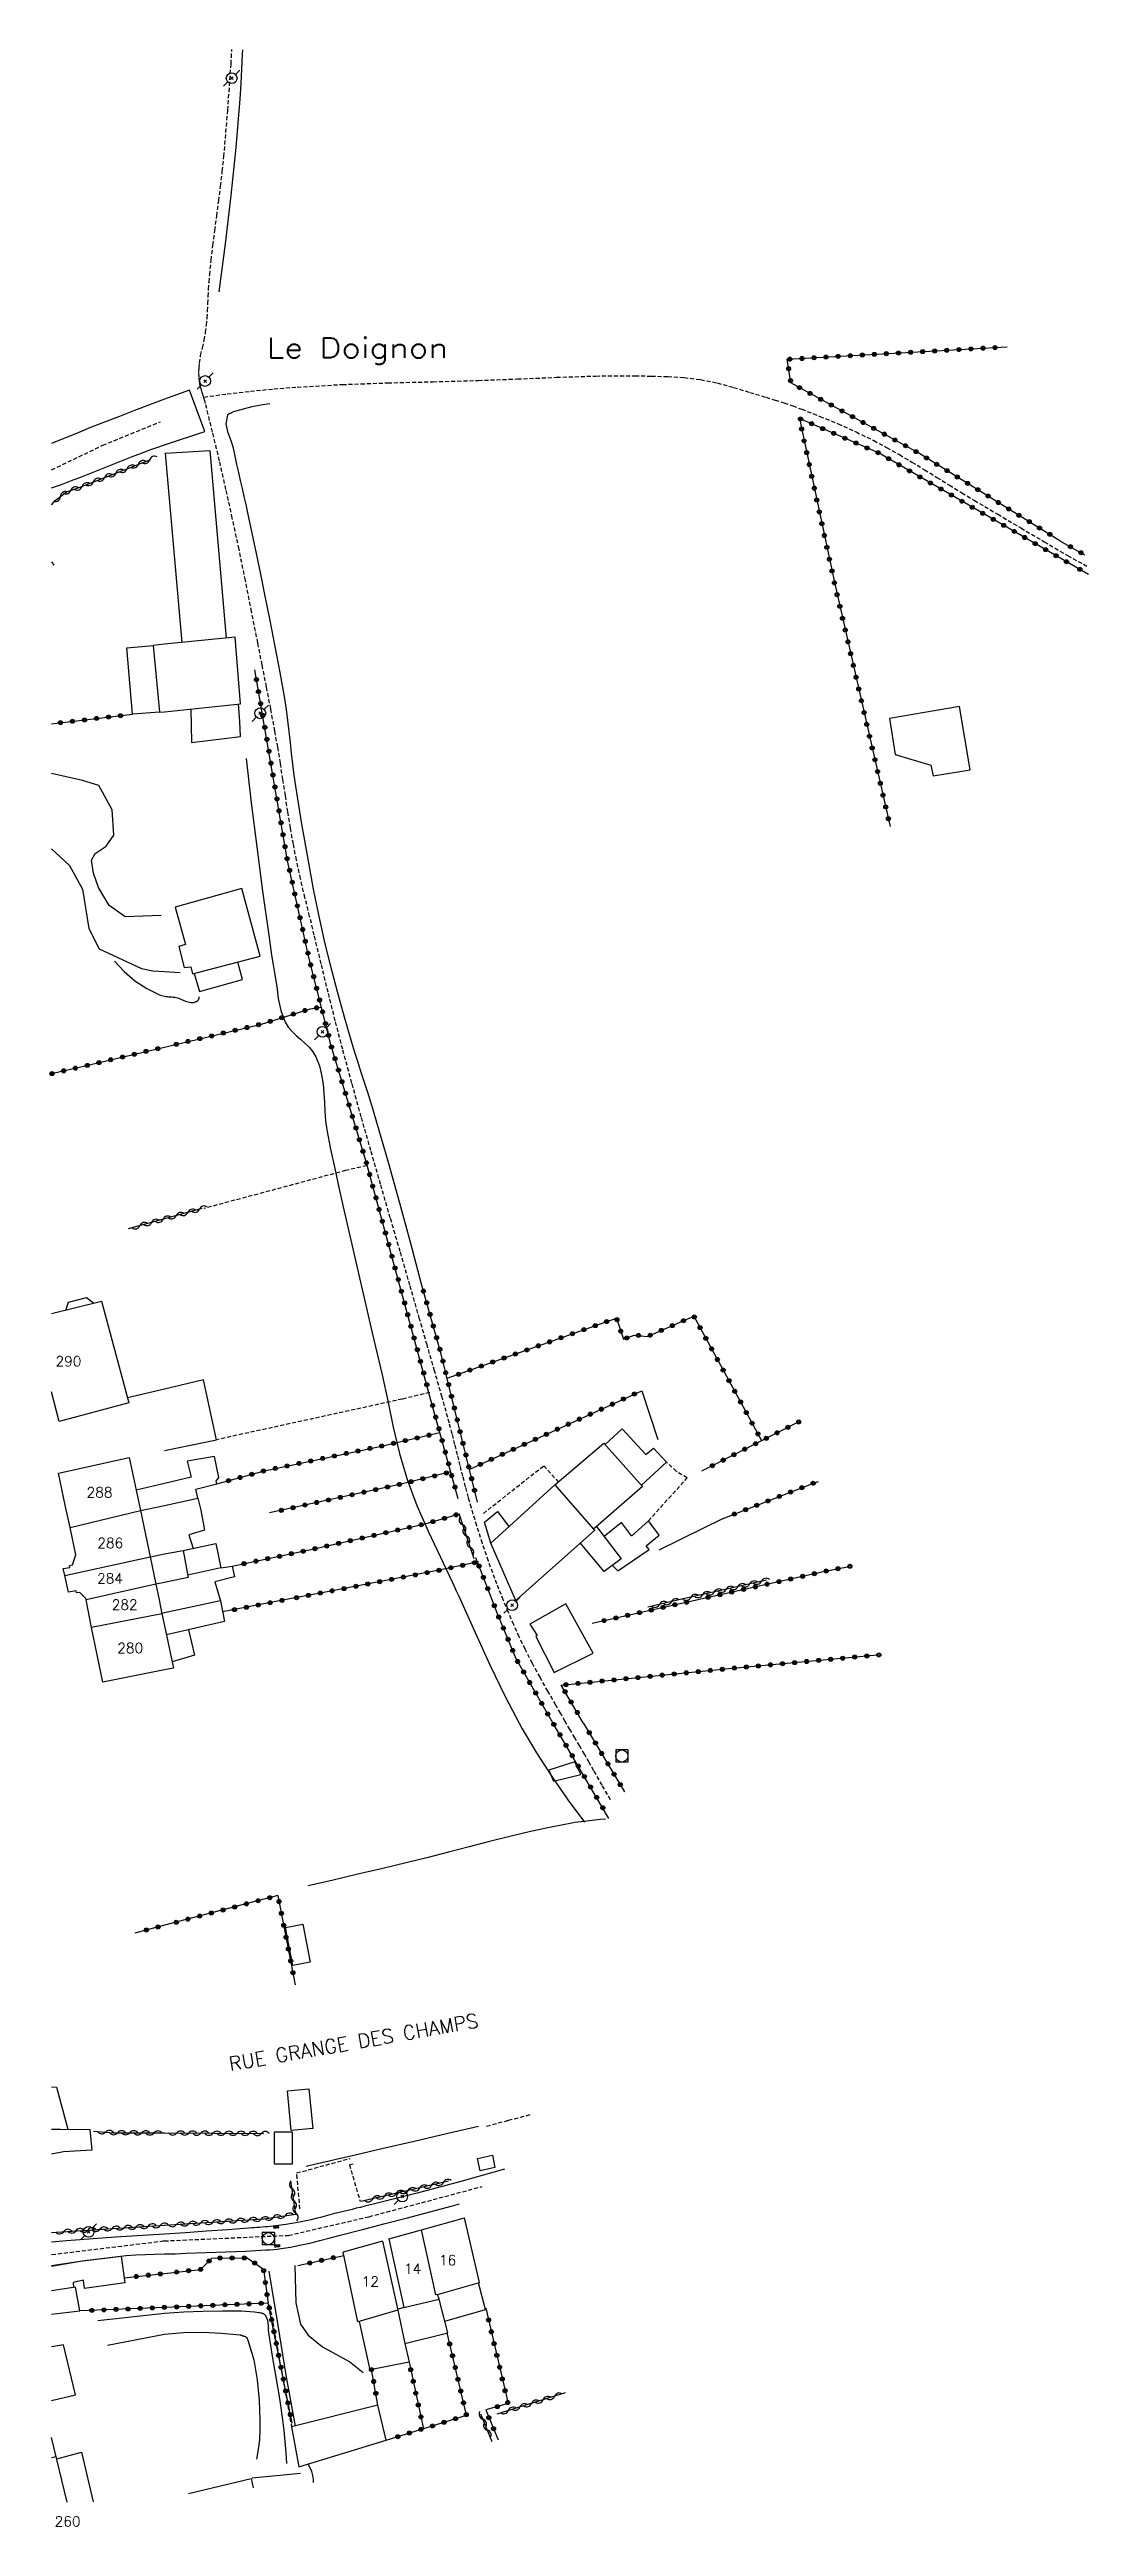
# Model space of a CAD drawing. Header units: millimetres. Extents: x 149999 to 151001, y 153000 to 154001.
# Drawn here: x 149999.7 to 150128.6, y 153556.2 to 153863.2 of the extents above; entities that cross this region are included whole.
import ezdxf
from ezdxf.enums import TextEntityAlignment as Align

# ---------------------------------------------------------------- set-up
doc = ezdxf.new("R2010")
doc.units = ezdxf.units.MM
doc.linetypes.add('DASHED', pattern=[0.75, 0.5, -0.25])
doc.layers.get('0').update_dxf_attribs({"linetype": 'CONTINUOUS'})
for name, color, linetype in [('W0001', 6, 'DASHED'), ('W0008', 7, 'CONTINUOUS'), ('W0017', 7, 'CONTINUOUS'), ('W0070', 7, 'DASHED'), ('W0101', 7, 'CONTINUOUS'), ('W0104', 1, 'CONTINUOUS'), ('W0105', 7, 'CONTINUOUS'), ('W0112', 1, 'DASHED'), ('W0211', 2, 'CONTINUOUS'), ('W0214', 2, 'CONTINUOUS'), ('W0310', 3, 'CONTINUOUS'), ('W0322', 7, 'CONTINUOUS'), ('W0323', 7, 'CONTINUOUS'), ('W0333', 7, 'CONTINUOUS'), ('W0401', 7, 'CONTINUOUS'), ('W0420', 7, 'CONTINUOUS'), ('W0473', 7, 'CONTINUOUS'), ('W0983', 7, 'CONTINUOUS'), ('W0989', 7, 'CONTINUOUS'), ('W0991', 7, 'CONTINUOUS'), ('W1102', 7, 'CONTINUOUS')]:
    doc.layers.add(name, color=color, linetype=linetype)
doc.styles.get("Standard").update_dxf_attribs({"font": 'romans.shx', "width": 0.85})

msp = doc.modelspace()

# ---------------------------------------------------------------- texts
at = {"layer": 'W0983', "width": 1.2}
msp.add_text('Le Doignon   ', height=2.5, dxfattribs=at).set_placement((150041, 153826.22), align=Align.MIDDLE_CENTER)
at = {"layer": 'W0989'}
msp.add_text('RUE GRANGE DES CHAMPS', height=1.75, rotation=9.9655, dxfattribs=at).set_placement((150037.44, 153616.18), align=Align.MIDDLE)
at = {"layer": 'W0991'}
for s, p in [('290', (150002.08, 153700.59)), ('288', (150005.94, 153684.34)), ('286', (150007.27, 153678.06)), ('284', (150007.24, 153673.67)), ('282', (150009.06, 153670.42)), ('280', (150009.74, 153665.05)), ('16', (150049.12, 153589.16)), ('12', (150039.53, 153586.51)), ('14', (150044.78, 153588.1)), ('260', (150001.98, 153556.78))]:
    msp.add_text(s, height=1.25, dxfattribs=at).set_placement(p, align=Align.MIDDLE_CENTER)

# ---------------------------------------------------------------- blocks, each defined once
blk = doc.blocks.new('T473')
for p, q in [((-0.166667, 0.166667), (0.166667, -0.166667)), ((-0.166667, -0.166667), (0.166667, 0.166667)), ((0.500001, 0.500001), (1.000002, 1.000002)), ((-1.000002, -1.000002), (-0.500001, -0.500001))]:
    blk.add_line(p, q)
blk.add_ellipse((0, 0), major_axis=(0.471405, 0.471405), ratio=1, start_param=5.4977871438, end_param=11.780972451)
blk = doc.blocks.new('T401')
for p, q in [((-0.3, 0.3), (0, 0.3)), ((-0.3, -0.25), (-0.3, 0.3)), ((-0.3, 0.15), (0, 0.15)), ((-0.3, 0), (0, 0)), ((0, 0.3), (0, -0.25)), ((-0.3, -0.15), (0, -0.15)), ((-0.3, -0.25), (-0.3, -0.3)), ((-0.3, -0.3), (0, -0.3)), ((0, -0.3), (0, -0.25))]:
    blk.add_line(p, q)
blk = doc.blocks.new('T420')
for p, q in [((0.75, 0.75), (-0.75, 0.75)), ((-0.75, 0.75), (-0.75, -0.75)), ((0.75, 0.75), (0.75, -0.75)), ((0.75, -0.75), (-0.75, -0.75))]:
    blk.add_line(p, q)
blk.add_ellipse((0, 0), major_axis=(-0.53, 0.53), ratio=1, start_param=3.926991, end_param=10.210176)
blk = doc.blocks.new('t323o')
at = {"color": 0, "linetype": 'Continuous'}
for radius in [0.25, 0.15]:
    blk.add_circle((0, 0), radius, dxfattribs=at)
blk = doc.blocks.new('t310o')
at = {"color": 0, "linetype": 'Continuous'}
for centre, start, end in [((-0.5, 0.38), 216.8699, 323.1304), ((0.5, -0.37), 36.8699, 143.1303)]:
    blk.add_arc(centre, 0.625, start, end, dxfattribs=at)
blk = doc.blocks.new('t322o')
at = {"color": 0, "linetype": 'Continuous'}
for radius in [0.25, 0.15]:
    blk.add_circle((0, 0), radius, dxfattribs=at)

# ---------------------------------------------------------------- linework, layer by layer
at = {"layer": 'W0001'}
for points in [[(150000, 153811.09), (150006.34, 153814.14), (150013.5, 153817.05)], [(150014, 153591.55), (150029.39, 153592.24), (150039.37, 153594.55), (150053.39, 153598.29)], [(150000, 153589.86), (150013.79, 153591.54), (150014, 153591.55)]]:
    msp.add_lwpolyline(points, dxfattribs=at)
at = {"layer": 'W0008'}
for points in [[(150014, 153819.83), (150012.14, 153819.14), (150010.28, 153818.43), (150008.43, 153817.72), (150006.57, 153817.01), (150004.81, 153816.32), (150003.06, 153815.61), (150001.32, 153814.9), (150000, 153814.35)], [(150017.08, 153820.98), (150014, 153819.83)], [(150018.99, 153815.85), (150017.08, 153820.98)], [(150000, 153808.85), (150001.22, 153809.28), (150002.47, 153809.75), (150003.71, 153810.23), (150004.95, 153810.72), (150006.18, 153811.22), (150007.42, 153811.72), (150008.66, 153812.21), (150009.9, 153812.7), (150011.15, 153813.17), (150011.86, 153813.43), (150012.57, 153813.68), (150013.29, 153813.93), (150014, 153814.19)], [(150014, 153814.19), (150018.99, 153815.85)], [(150056.17, 153600.46), (150050.75, 153598.91), (150045.33, 153597.48), (150039.89, 153596.1), (150039.36, 153595.97), (150038.84, 153595.84), (150038.32, 153595.71), (150037.79, 153595.59), (150037.27, 153595.46), (150036.74, 153595.33), (150036.22, 153595.2), (150035.69, 153595.07), (150035.1, 153594.93), (150034.51, 153594.77), (150033.93, 153594.62), (150033.34, 153594.47), (150032.75, 153594.32), (150032.16, 153594.17), (150031.57, 153594.04), (150030.97, 153593.91), (150030.02, 153593.74), (150029.06, 153593.59), (150028.11, 153593.46), (150027.14, 153593.35), (150026.81, 153593.31), (150026.47, 153593.28), (150026.13, 153593.25), (150025.79, 153593.23), (150025.45, 153593.21), (150025.11, 153593.18), (150024.78, 153593.16), (150024.44, 153593.13), (150021.83, 153592.93), (150019.22, 153592.75), (150016.61, 153592.57), (150014, 153592.4)], [(150014, 153589.94), (150014.67, 153589.95), (150015.34, 153589.96), (150016.02, 153589.98), (150016.69, 153590.01), (150019.15, 153590.1), (150021.62, 153590.19), (150024.09, 153590.29), (150026.55, 153590.43), (150027.03, 153590.46), (150027.5, 153590.5), (150027.98, 153590.54), (150028.45, 153590.6), (150029.04, 153590.68), (150029.62, 153590.78), (150030.2, 153590.89), (150030.78, 153591.01), (150032.03, 153591.29), (150033.28, 153591.6), (150034.53, 153591.93), (150035.77, 153592.25), (150038.57, 153592.96), (150041.36, 153593.69), (150044.14, 153594.42), (150046.93, 153595.16), (150049.72, 153595.9), (150050.6, 153596.13)], [(150014, 153592.4), (150007.91, 153592.01), (150001.83, 153591.57), (150000, 153591.4)], [(150000, 153588.52), (150004.09, 153589.14), (150009.26, 153589.73), (150010.44, 153589.82), (150011.63, 153589.88), (150012.81, 153589.91), (150014, 153589.94)]]:
    msp.add_lwpolyline(points, dxfattribs=at)
at = {"layer": 'W0017'}
for points in [[(150013.6, 153755.83), (150009.11, 153755.7), (150007.13, 153757.09), (150005.79, 153759.32), (150005.18, 153761.09), (150004.93, 153762.71), (150005.4, 153763.55), (150006.75, 153764.46), (150007.73, 153765.82), (150007.49, 153768.94), (150005.84, 153771.94), (150003.83, 153772.57), (150000, 153773.44)], [(150000, 153764.12), (150002.2, 153762.03), (150003.83, 153759.12), (150004.6, 153754.25), (150005.88, 153751.71), (150011.15, 153749.29), (150012.54, 153749), (150014, 153748.91)], [(150014, 153748.91), (150015.95, 153748.79)], [(150030.23, 153568.6), (150029.09, 153574.91), (150028.11, 153581.07), (150026.99, 153587.81)], [(150030.15, 153588.49), (150030.3, 153583.87), (150030.86, 153581.23), (150031.8, 153579.86), (150033.6, 153578.41), (150036.99, 153576.58), (150038.63, 153575.24)]]:
    msp.add_lwpolyline(points, dxfattribs=at)
at = {"layer": 'W0070'}
for points in [[(150056.02, 153671), (150055.75, 153671.66), (150055.49, 153672.33), (150055.23, 153672.99), (150054.97, 153673.66), (150054.18, 153675.83), (150053.44, 153678.01), (150052.74, 153680.21), (150052.07, 153682.42), (150051.7, 153683.72), (150051.34, 153685.03), (150051, 153686.34), (150050.67, 153687.66), (150050.35, 153688.97), (150050.02, 153690.29), (150049.68, 153691.6), (150049.33, 153692.91), (150048.43, 153696.15), (150047.5, 153699.39), (150046.57, 153702.62), (150045.64, 153705.85), (150044.44, 153710.02), (150043.23, 153714.19), (150042.01, 153718.36), (150040.8, 153722.53), (150039.59, 153726.7), (150038.4, 153730.88), (150037.24, 153735.07), (150036.1, 153739.26), (150035.18, 153742.79), (150034.29, 153746.33), (150033.43, 153749.87), (150032.57, 153753.42), (150032, 153755.74), (150031.42, 153758.06), (150030.87, 153760.39), (150030.37, 153762.72), (150029.98, 153764.71), (150029.63, 153766.71), (150029.3, 153768.71), (150028.99, 153770.71), (150028.68, 153772.72), (150028.37, 153774.72), (150028.04, 153776.72), (150027.69, 153778.72), (150027.18, 153781.45), (150026.65, 153784.18), (150026.11, 153786.91), (150025.57, 153789.64), (150024.8, 153793.51), (150024.03, 153797.38), (150023.24, 153801.25), (150022.41, 153805.11), (150021.62, 153808.67), (150020.81, 153812.22), (150019.96, 153815.77), (150019.08, 153819.31), (150018.99, 153819.65), (150018.89, 153819.99), (150018.78, 153820.32), (150018.67, 153820.66), (150018.57, 153821), (150018.47, 153821.34), (150018.39, 153821.69), (150018.33, 153822.04), (150018.28, 153822.61), (150018.27, 153823.18), (150018.28, 153823.75), (150018.33, 153824.32), (150018.48, 153825.28), (150018.7, 153826.23), (150018.93, 153827.18), (150019.1, 153828.13), (150019.2, 153829.01), (150019.28, 153829.9), (150019.34, 153830.8), (150019.38, 153831.69), (150019.42, 153832.58), (150019.47, 153833.47), (150019.52, 153834.36), (150019.6, 153835.25), (150019.79, 153837.09), (150020, 153838.93), (150020.24, 153840.76), (150020.48, 153842.59), (150020.72, 153844.43), (150020.96, 153846.26), (150021.17, 153848.1), (150021.36, 153849.93), (150021.85, 153855.68), (150022.25, 153861.43), (150022.36, 153863.19)], [(150018.87, 153820.11), (150021.76, 153820.5), (150024.66, 153820.83), (150027.56, 153821.12), (150030.47, 153821.35), (150036.08, 153821.67), (150041.7, 153821.87), (150047.32, 153822.01), (150052.94, 153822.17), (150057.79, 153822.35), (150062.64, 153822.56), (150067.5, 153822.72), (150072.36, 153822.74), (150074.39, 153822.71), (150076.43, 153822.65), (150078.46, 153822.53), (150080.49, 153822.27), (150082.56, 153821.86), (150084.59, 153821.31), (150086.61, 153820.69), (150088.62, 153820.08), (150089.73, 153819.74), (150090.84, 153819.39), (150091.94, 153819.01), (150093.04, 153818.61), (150095.3, 153817.72), (150097.55, 153816.79), (150099.78, 153815.79), (150101.97, 153814.72), (150103.58, 153813.86), (150105.16, 153812.97), (150106.72, 153812.05), (150108.28, 153811.1), (150109.82, 153810.15), (150111.36, 153809.19), (150112.91, 153808.24), (150114.46, 153807.3), (150117.35, 153805.59), (150120.24, 153803.88), (150123.13, 153802.17), (150126.02, 153800.46)], [(150126.02, 153800.46), (150128.42, 153799.15)], [(150069.32, 153646.23), (150068.28, 153648.04), (150067.27, 153649.84), (150066.69, 153650.86), (150066.1, 153651.88), (150065.5, 153652.89), (150064.9, 153653.91), (150064.3, 153654.92), (150063.71, 153655.94), (150063.12, 153656.96), (150062.53, 153657.98), (150061.56, 153659.69), (150060.58, 153661.41), (150059.63, 153663.14), (150058.73, 153664.9), (150058.01, 153666.41), (150057.32, 153667.93), (150056.65, 153669.46), (150056.02, 153671)]]:
    msp.add_lwpolyline(points, dxfattribs=at)
at = {"layer": 'W0101'}
for points in [[(150000, 153706.49), (150006.2, 153708.05), (150009.56, 153695.42), (150000.95, 153693.12)], [(150000.95, 153693.12), (150000, 153696.82)], [(150002.28, 153679.99), (150001.69, 153682.77), (150000.85, 153686.71), (150009.62, 153688.68), (150010.47, 153684.61), (150011, 153682.08)], [(150011, 153682.08), (150012.2, 153676.35)], [(150001.63, 153674.04), (150001.44, 153674.89), (150002.25, 153675.04), (150002.2, 153675.27), (150002.57, 153675.35), (150003.01, 153676.58), (150002.28, 153679.99)], [(150012.2, 153676.35), (150012.91, 153672.96)], [(150004.26, 153671), (150004.22, 153671.17), (150003.48, 153671.92), (150003.07, 153671.88), (150003.04, 153672.12), (150002.1, 153671.95), (150001.63, 153674.04)], [(150012.91, 153672.96), (150013.33, 153671)], [(150004.95, 153667.6), (150004.26, 153671)], [(150013.33, 153671), (150013.68, 153669.3)], [(150013.68, 153669.3), (150014, 153667.78)], [(150006.34, 153660.8), (150004.95, 153667.6)], [(150014, 153667.78), (150015.1, 153662.55), (150014, 153662.33)], [(150014, 153662.33), (150006.34, 153660.8)], [(150041.84, 153591.79), (150045.86, 153592.91)], [(150045.86, 153592.91), (150051.22, 153594.39)], [(150047.88, 153584.92), (150053.09, 153586.38), (150051.22, 153594.39)], [(150041.02, 153591.5), (150042.95, 153582.97), (150037.97, 153581.52), (150036.14, 153590.15)], [(150041.02, 153591.5), (150036.14, 153590.15)], [(150041.84, 153591.79), (150043.68, 153583.29), (150048.07, 153584.31), (150047.88, 153584.92)], [(150001.93, 153559.15), (150000, 153567.17)]]:
    msp.add_lwpolyline(points, dxfattribs=at)
at = {"layer": 'W0104'}
for points in [[(150016.2, 153789.69), (150016.2, 153789.69), (150014.11, 153813.16), (150019.63, 153813.47), (150021.66, 153790.24)], [(150013.39, 153781.05), (150013.39, 153781.05), (150010.03, 153780.79), (150009.32, 153789.03), (150012.61, 153789.33)], [(150014, 153789.47), (150012.61, 153789.33)], [(150012.61, 153789.33), (150013.39, 153781.05), (150014, 153781.11)], [(150014, 153781.11), (150023.41, 153782.09), (150022.77, 153790.36), (150014, 153789.47)], [(150017.27, 153781.45), (150017.26, 153781.45), (150017.35, 153777.28), (150023.42, 153778.02), (150023.35, 153779.9), (150023.19, 153782.07), (150023.19, 153782.07)], [(150017.67, 153748.64), (150017.67, 153748.64), (150018.32, 153746.41), (150023.69, 153747.9), (150023.08, 153750.08), (150023.08, 153750.08)], [(150001.78, 153706.94), (150001.77, 153706.94), (150002.07, 153707.92), (150004.31, 153708.51), (150005.25, 153707.81), (150005.24, 153707.81)], [(150014, 153697.14), (150009.39, 153696.06), (150009.39, 153696.05)], [(150014, 153689.52), (150020.44, 153690.86), (150018.83, 153698.27), (150014, 153697.14)], [(150062.4, 153685.27), (150068.5, 153690.42), (150073.3, 153685.06)], [(150068.64, 153690.27), (150068.65, 153690.27), (150070.79, 153692.23), (150073.7, 153689.03), (150074.67, 153689.81), (150076.28, 153688.09), (150073.16, 153685.22), (150073.16, 153685.22)], [(150018.15, 153683.6), (150017.89, 153684.74), (150020.49, 153685.38), (150020.39, 153685.74), (150020.73, 153686.17), (150020.19, 153688.78), (150016.79, 153688.2), (150017.29, 153686.21), (150014, 153685.44)], [(150014, 153685.44), (150010.47, 153684.61), (150010.47, 153684.61)], [(150054.46, 153678.05), (150062.4, 153685.27)], [(150062.4, 153685.27), (150067.2, 153679.77)], [(150073.3, 153685.06), (150067.2, 153679.77)], [(150011, 153682.08), (150011, 153682.08), (150014, 153682.72)], [(150014, 153682.72), (150018.15, 153683.6)], [(150018.15, 153683.6), (150018.49, 153682.14), (150018.97, 153679.64), (150017.02, 153679.07), (150017.56, 153677.4)], [(150054.46, 153678.05), (150054.48, 153678.06), (150053.7, 153680.63), (150055.29, 153681.95), (150056.73, 153680.11), (150056.72, 153680.1)], [(150016.31, 153677.14), (150016.32, 153677.13), (150020.37, 153678.01), (150020.98, 153674.99)], [(150057.54, 153671), (150054.46, 153678.05)], [(150067.2, 153679.77), (150067.38, 153679.67), (150057.66, 153671)], [(150067.59, 153680.12), (150067.6, 153680.12), (150070.63, 153676.08), (150068.55, 153674.51), (150065.58, 153678.07)], [(150074.03, 153680.8), (150071.95, 153678.94), (150071.94, 153678.94), (150070.67, 153680.62), (150068.55, 153678.86)], [(150069.55, 153675.26), (150069.55, 153675.26), (150070.24, 153674.61), (150074.1, 153677.24), (150073.76, 153677.71), (150075.37, 153679.03), (150074.03, 153680.8)], [(150012.2, 153676.35), (150012.2, 153676.35), (150012.26, 153676.36)], [(150012.26, 153676.36), (150014, 153676.7)], [(150014, 153676.7), (150016.31, 153677.14)], [(150016.31, 153677.14), (150016.95, 153673.77), (150014, 153673.18)], [(150020.98, 153674.99), (150016.89, 153674.08), (150016.89, 153674.08)], [(150020.98, 153674.99), (150022.4, 153675.19), (150022.7, 153673.87), (150020.22, 153673.26), (150020.92, 153671)], [(150014, 153673.18), (150012.91, 153672.96), (150012.91, 153672.96)], [(150014, 153669.41), (150013.67, 153669.34), (150013.67, 153669.33)], [(150020.92, 153671), (150020.95, 153670.89), (150020.95, 153670.89), (150014, 153669.41)], [(150020.95, 153670.89), (150021.42, 153668.33), (150014.23, 153666.68), (150014.23, 153666.69)], [(150057.58, 153670.92), (150057.54, 153671)], [(150057.66, 153671), (150057.58, 153670.92)], [(150016.98, 153667.31), (150016.98, 153667.31), (150017.73, 153664.14), (150014.94, 153663.32)], [(150000, 153605.41), (150001, 153605.42), (150000.99, 153605.42), (150004.75, 153605.37), (150004.99, 153602.81), (150001.47, 153602.6), (150000, 153602.31)], [(150000, 153588.4), (150003.52, 153589.02), (150008.62, 153589.66), (150009.09, 153586.35), (150004.07, 153585.66), (150003.94, 153586.7), (150002.65, 153586.4), (150002.7, 153585.77)], [(150000, 153582.45), (150003.49, 153582.87), (150002.94, 153585.81), (150000, 153585.36)], [(150048.77, 153581.62), (150048.77, 153581.62), (150053.8, 153583.03), (150052.96, 153586.34)], [(150042.95, 153582.97), (150042.96, 153582.97), (150043.83, 153578.84), (150044.34, 153576.51), (150039.51, 153575.57), (150038.18, 153581.58), (150038.19, 153581.59)], [(150043.68, 153583.29), (150043.71, 153583.3), (150042.93, 153583.08)], [(150043.83, 153578.84), (150049.15, 153580.16), (150048.07, 153584.31), (150048.06, 153584.31)], [(150000, 153571.76), (150002.95, 153572.45), (150001.46, 153578.68), (150000, 153578.4)], [(150000, 153564.7), (150000.56, 153564.82)], [(150000.64, 153564.53), (150003.69, 153565.38), (150005.14, 153559.21)], [(150016.96, 153560.25), (150024.73, 153562.09)], [(150024.73, 153562.09), (150024.98, 153560.95)]]:
    msp.add_lwpolyline(points, dxfattribs=at)
for points in [[(150112.6, 153781.74), (150103.94, 153780.27), (150104.63, 153775.82), (150109.05, 153774.49), (150109.33, 153773.16), (150113.92, 153773.89)], [(150015.34, 153756.89), (150016.59, 153752.25), (150015.79, 153752.02), (150016.42, 153749.4), (150017.26, 153749.47), (150017.49, 153748.6), (150025.86, 153750.82), (150023.6, 153759.2)], [(150059.33, 153668), (150060.23, 153666.59), (150060.04, 153666.47), (150062.32, 153661.99), (150067.17, 153664.42), (150063.79, 153670.53)], [(150029.9, 153625.7), (150028.99, 153630.41), (150031.17, 153630.83), (150032.08, 153626.12)], [(150029.72, 153605.23), (150029.25, 153610.14), (150031.91, 153610.39), (150032.38, 153605.48)], [(150029.83, 153605.08), (150029.83, 153601.05), (150027.65, 153601.05), (150027.66, 153605.09)], [(150054.99, 153600.63), (150053.14, 153600.24), (150052.82, 153601.77), (150054.67, 153602.16)], [(150029.76, 153568.49), (150030.67, 153563.53), (150041.51, 153566.83), (150040.48, 153571.17)]]:
    msp.add_lwpolyline(points, close=True, dxfattribs=at)
at = {"layer": 'W0105'}
msp.add_lwpolyline([(150065.64, 153649.35), (150064.91, 153650.92), (150061.66, 153649.91), (150062.27, 153648.54)], close=True, dxfattribs=at)
at = {"layer": 'W0112'}
for points in [[(150000, 153799.67), (150000.27, 153799.26)], [(150039.09, 153724.83), (150036.47, 153724.23), (150018.88, 153719.52)], [(150046.92, 153696.72), (150043.49, 153695.9), (150020.44, 153690.86)], [(150053.55, 153681.72), (150061.05, 153687.64), (150062.85, 153685.65)], [(150078.84, 153686.16), (150077.49, 153686.93), (150076.28, 153688.09), (150076.28, 153688.09)], [(150074.03, 153680.8), (150078.84, 153686.16)], [(150059.31, 153607.16), (150057.85, 153606.77), (150056.6, 153606.46), (150056.61, 153606.46), (150053.76, 153605.67)], [(150030.8, 153595.53), (150030.39, 153599.97), (150037.02, 153601.77)], [(150037.41, 153601.08), (150036.94, 153601), (150038.26, 153596.46)], [(150027.03, 153583.63), (150029.76, 153568.49)]]:
    msp.add_lwpolyline(points, dxfattribs=at)
at = {"layer": 'W0211'}
for points in [[(150020.79, 153833.14), (150021.58, 153839.11), (150022.28, 153845.08), (150022.88, 153851.06), (150023.38, 153857.06), (150023.5, 153858.92), (150023.6, 153860.78), (150023.68, 153862.65), (150023.7, 153863.16)], [(150045.87, 153710.16), (150044.55, 153715.19), (150043.19, 153720.2), (150041.79, 153725.21), (150040.35, 153730.2), (150039.98, 153731.45), (150039.59, 153732.69), (150039.2, 153733.92), (150038.8, 153735.16), (150038.4, 153736.39), (150038.01, 153737.63), (150037.62, 153738.87), (150037.25, 153740.12), (150036.34, 153743.25), (150035.46, 153746.38), (150034.61, 153749.53), (150033.83, 153752.7), (150033.13, 153755.91), (150032.49, 153759.13), (150031.9, 153762.37), (150031.32, 153765.6), (150031.04, 153767.17), (150030.78, 153768.74), (150030.52, 153770.31), (150030.28, 153771.89), (150030.1, 153773.24), (150029.93, 153774.6), (150029.77, 153775.95), (150029.62, 153777.31), (150029.46, 153778.67), (150029.3, 153780.02), (150029.11, 153781.38), (150028.91, 153782.73), (150028.36, 153785.96), (150027.74, 153789.19), (150027.09, 153792.41), (150026.44, 153795.62), (150025.93, 153798.16), (150025.41, 153800.7), (150024.87, 153803.24), (150024.33, 153805.77), (150024.12, 153806.78), (150023.89, 153807.77), (150023.66, 153808.77), (150023.43, 153809.77), (150023.21, 153810.77), (150022.98, 153811.77), (150022.77, 153812.77), (150022.56, 153813.77), (150022.28, 153814.68), (150021.89, 153815.68), (150021.66, 153816.78), (150021.84, 153817.87), (150021.87, 153817.93), (150021.92, 153817.98), (150021.97, 153818.02), (150022.03, 153818.06), (150022.09, 153818.08), (150022.14, 153818.11), (150022.2, 153818.13), (150022.26, 153818.16), (150022.37, 153818.22), (150022.49, 153818.27), (150022.61, 153818.31), (150022.74, 153818.36), (150023.8, 153818.66), (150024.87, 153818.92), (150025.95, 153819.13), (150027.05, 153819.3)], [(150007.81, 153750.18), (150008.99, 153748.89), (150010.33, 153747.75), (150011.79, 153746.79), (150013.36, 153746.02), (150013.51, 153745.96), (150013.67, 153745.91), (150013.84, 153745.87), (150014, 153745.84)], [(150014, 153745.84), (150014.18, 153745.82), (150014.36, 153745.8), (150014.55, 153745.78), (150014.73, 153745.77), (150014.91, 153745.76), (150015.09, 153745.74), (150015.28, 153745.72), (150015.46, 153745.69), (150015.76, 153745.61), (150016.04, 153745.49), (150016.32, 153745.36), (150016.6, 153745.24), (150016.92, 153745.13), (150017.26, 153745.07), (150017.61, 153745.08), (150017.95, 153745.17), (150018.1, 153745.27), (150018.22, 153745.41), (150018.29, 153745.58), (150018.3, 153745.76)], [(150029.19, 153563.95), (150029.09, 153565.31), (150028.98, 153566.67), (150028.84, 153568.03), (150028.67, 153569.38), (150028.3, 153572.02), (150027.86, 153574.65), (150027.4, 153577.28), (150026.96, 153579.91), (150026.91, 153580.48), (150026.89, 153581.08), (150026.8, 153581.7), (150026.57, 153582.26), (150026.5, 153582.35), (150026.4, 153582.43), (150026.3, 153582.49), (150026.2, 153582.53), (150026.07, 153582.58), (150025.94, 153582.6), (150025.81, 153582.62), (150025.68, 153582.63), (150025.15, 153582.7), (150024.62, 153582.77), (150024.08, 153582.81), (150023.54, 153582.83), (150021.16, 153582.84), (150018.77, 153582.8), (150016.38, 153582.7), (150014, 153582.56)], [(150014, 153582.56), (150005.72, 153581.66)], [(150032.46, 153561.61), (150032.46, 153561.64), (150032.48, 153561.8), (150032.48, 153561.97), (150032.41, 153562.47), (150032.28, 153562.97), (150032.08, 153563.44), (150031.82, 153563.88)]]:
    msp.add_lwpolyline(points, dxfattribs=at)
at = {"layer": 'W0214'}
for points in [[(150024.12, 153775.32), (150024.76, 153769.83), (150025.44, 153764.35), (150026.16, 153758.88), (150026.92, 153753.41), (150027.1, 153752.18), (150027.28, 153750.94), (150027.48, 153749.71), (150027.69, 153748.49), (150027.92, 153747.03), (150028.11, 153745.54), (150028.41, 153744.05), (150028.96, 153742.64), (150029.34, 153742.02), (150029.82, 153741.47), (150030.34, 153740.97), (150030.88, 153740.5), (150031.42, 153740.03), (150031.94, 153739.52), (150032.41, 153738.96), (150032.78, 153738.33), (150033.21, 153737.23), (150033.49, 153736.1), (150033.67, 153734.95), (150033.77, 153733.79), (150033.83, 153732.66), (150033.89, 153731.53), (150033.98, 153730.39), (150034.14, 153729.27), (150034.6, 153726.87), (150035.11, 153724.49), (150035.64, 153722.11), (150036.17, 153719.73), (150037.34, 153714.52), (150038.54, 153709.32), (150039.76, 153704.12), (150040.98, 153698.92), (150041.7, 153695.67), (150042.38, 153692.4), (150043.14, 153689.15), (150044.09, 153685.95), (150045.31, 153682.7), (150046.72, 153679.52), (150048.21, 153676.39), (150049.68, 153673.25), (150049.94, 153672.69), (150050.19, 153672.13), (150050.45, 153671.56), (150050.71, 153671)], [(150050.71, 153671), (150052.52, 153666.97), (150054.36, 153662.94), (150056.29, 153658.95), (150058.38, 153655.04), (150060.15, 153652.04), (150062.03, 153649.11), (150064.01, 153646.24), (150066.08, 153643.44)], [(150006.91, 153578.61), (150014, 153580.01)], [(150014, 153580.01), (150016.35, 153580.19), (150018.7, 153580.23), (150021.05, 153580.13), (150023.4, 153579.9), (150023.43, 153579.89), (150023.47, 153579.88), (150023.5, 153579.87), (150023.54, 153579.86), (150023.57, 153579.84), (150023.6, 153579.83), (150023.63, 153579.82), (150023.67, 153579.8), (150023.72, 153579.79), (150023.78, 153579.78), (150023.83, 153579.76), (150023.88, 153579.75), (150023.94, 153579.74), (150023.99, 153579.72), (150024.05, 153579.69), (150024.09, 153579.66), (150024.18, 153579.57), (150024.25, 153579.47), (150024.3, 153579.37), (150024.35, 153579.26), (150025.07, 153576.82), (150025.5, 153574.32), (150025.73, 153571.81), (150025.84, 153569.31), (150025.84, 153568.1), (150025.77, 153566.89), (150025.63, 153565.69), (150025.42, 153564.5)]]:
    msp.add_lwpolyline(points, dxfattribs=at)
at = {"layer": 'W0310'}
for points in [[(150000, 153806.75), (150000.43, 153807.27), (150001.86, 153808.35), (150003.41, 153808.89), (150012.3, 153812.38)], [(150014, 153718.25), (150009.5, 153716.99)], [(150018.63, 153719.53), (150014, 153718.25)], [(150052.4, 153676.09), (150050.53, 153681.67)], [(150088.69, 153673.47), (150077.81, 153671)], [(150077.81, 153671), (150073.94, 153670.12)], [(150005.19, 153605.16), (150007.67, 153604.96), (150014, 153604.93)], [(150014, 153604.93), (150026.27, 153604.86)], [(150014, 153593.49), (150026.32, 153594.27), (150030.28, 153594.87), (150029.68, 153599)], [(150049.24, 153598.95), (150038.36, 153596.44)], [(150000, 153592.61), (150014, 153593.49)], [(150063.71, 153572.7), (150055.21, 153570.09)], [(150053.21, 153570.12), (150054.61, 153566.69)]]:
    msp.add_lwpolyline(points, dxfattribs=at)
at = {"layer": 'W0322'}
for points in [[(150046.93, 153696.24), (150039.05, 153725.18), (150034.67, 153739.68), (150031.94, 153750.49), (150029.25, 153762.63), (150026.71, 153777.58), (150025.19, 153786.29)], [(150052.81, 153683.13), (150051.37, 153688.99), (150048.32, 153701.47), (150045.87, 153710.15)], [(150050.42, 153683.54), (150046.93, 153696.24)], [(150054.64, 153671), (150052.62, 153676.24)], [(150069.13, 153643.93), (150062.35, 153655.48), (150057.61, 153663.7), (150055.29, 153669.3), (150054.64, 153671)], [(150071.08, 153647.22), (150065.96, 153655.75)]]:
    msp.add_lwpolyline(points, dxfattribs=at)
at = {"layer": 'W0323'}
for points in [[(150125.08, 153802.3), (150107.55, 153813.17), (150091.7, 153821.87), (150091.24, 153824.79), (150118.53, 153826.34)], [(150126.24, 153799.49), (150102.58, 153813.18), (150092.75, 153817.47), (150097.13, 153796.95), (150104.01, 153766.89)], [(150125.08, 153802.3), (150128.14, 153800.54)], [(150128.62, 153798.13), (150126.24, 153799.49)], [(150000, 153779.62), (150010.03, 153780.79)], [(150014, 153739.54), (150026.02, 153742.39), (150032.05, 153744.27), (150033.46, 153744.49)], [(150000, 153736.24), (150003.78, 153737.11), (150014, 153739.54)], [(150049.05, 153698.48), (150070.06, 153705.94), (150070.93, 153703.33), (150072.26, 153703.84), (150073.91, 153703.67), (150079.66, 153706.17), (150088.07, 153690.75)], [(150051.81, 153687.19), (150073.21, 153696.94)], [(150020.49, 153685.38), (150026.39, 153687.01), (150040.69, 153690.03), (150048.17, 153691.74)], [(150092.62, 153693.05), (150085.36, 153689.37), (150080.63, 153686.96)], [(150049.51, 153686.88), (150043.37, 153685.37), (150027.01, 153681.79)], [(150083.28, 153681.1), (150094.29, 153685.41), (150095.12, 153685.7)], [(150022.4, 153675.19), (150032.54, 153677.32), (150046.33, 153680.44), (150050.58, 153681.67)], [(150052.94, 153675.71), (150048.08, 153674.69), (150033.12, 153671.81), (150028.9, 153671)], [(150079.97, 153671), (150095.92, 153674.55), (150098.73, 153675.12)], [(150028.9, 153671), (150021.2, 153669.52)], [(150067.06, 153668.12), (150079.97, 153671)], [(150065.95, 153655.75), (150063.22, 153660.45), (150084, 153662.49), (150102.46, 153664.18)], [(150028.07, 153634.36), (150014, 153630.67)], [(150028.07, 153634.36), (150030.22, 153623.31)], [(150014, 153630.67), (150010.3, 153629.7)], [(150014, 153587.52), (150018.48, 153588.01), (150019.86, 153589.41), (150024.27, 153589.45), (150026.27, 153588.04), (150026.87, 153583.85)], [(150030.55, 153588.49), (150036.23, 153589.74)], [(150009, 153586.98), (150014, 153587.52)], [(150014, 153583.31), (150003.49, 153582.87)], [(150029.82, 153568.94), (150026.87, 153583.85), (150014, 153583.31)], [(150053.86, 153583.2), (150056.61, 153571.39), (150053.85, 153570.6)], [(150041.51, 153566.83), (150051.45, 153569.94), (150049.05, 153580.14)], [(150044.34, 153576.51), (150046.12, 153568.27)], [(150040.48, 153571.17), (150039.67, 153575.6)], [(150053.85, 153570.6), (150055.38, 153566.88)]]:
    msp.add_lwpolyline(points, dxfattribs=at)
at = {"layer": 'W0333'}
for points in [[(150073.21, 153696.94), (150075.18, 153690.88)], [(150083.28, 153681.1), (150075.3, 153677.18)], [(150068.69, 153643.84), (150068.03, 153643.77), (150067.36, 153643.69), (150066.7, 153643.62), (150066.03, 153643.54), (150065.66, 153643.49), (150065.28, 153643.45), (150064.91, 153643.41), (150064.54, 153643.35), (150061.97, 153642.84), (150059.4, 153642.28), (150056.85, 153641.68), (150054.31, 153641.04), (150051.78, 153640.38), (150049.24, 153639.73), (150046.7, 153639.08), (150044.15, 153638.46), (150041.07, 153637.73), (150037.98, 153637.01), (150034.9, 153636.28), (150031.81, 153635.56)], [(150000, 153610.64), (150000.58, 153610.6), (150002.01, 153605.4)], [(150052.96, 153605.75), (150048.96, 153604.82), (150044.96, 153603.89), (150040.96, 153602.96), (150036.95, 153602.03), (150035.61, 153601.72), (150034.27, 153601.41), (150032.92, 153601.1), (150031.58, 153600.79)], [(150024.88, 153562.19), (150030.85, 153562.77)]]:
    msp.add_lwpolyline(points, dxfattribs=at)
at = {"layer": 'W1102'}
for points in [[(150002.28, 153679.99), (150011, 153682.08)], [(150001.63, 153674.04), (150012.2, 153676.35)], [(150012.91, 153672.96), (150004.26, 153671)], [(150013.68, 153669.3), (150004.95, 153667.6)], [(150047.88, 153584.92), (150047.64, 153584.87), (150045.86, 153592.91)]]:
    msp.add_lwpolyline(points, dxfattribs=at)

# ---------------------------------------------------------------- block references
at = {"layer": 'W0310'}
for p, rotation in [((150012.15, 153812.32), 21.39271766014948), ((150005.17, 153809.58), 21.39271766014948), ((150006.57, 153810.13), 21.39271766014948), ((150007.96, 153810.68), 21.39271766014948), ((150009.36, 153811.22), 21.39271766014948), ((150010.76, 153811.77), 21.39271766014948), ((150001.09, 153807.77), 37.04922657354866), ((150002.36, 153808.53), 19.09729827091815), ((150003.77, 153809.03), 21.39271766014948), ((150010.94, 153717.4), 195.5127857383636), ((150012.39, 153717.8), 195.5127857383636), ((150013.83, 153718.2), 195.5127857383636), ((150015.45, 153718.65), 195.5127857383636), ((150016.89, 153719.05), 195.5127857383636), ((150018.34, 153719.45), 195.5127857383636), ((150050.97, 153680.35), 108.524218486485), ((150051.45, 153678.93), 108.524218486485), ((150051.93, 153677.51), 108.524218486485), ((150079.28, 153671.33), 192.776562370052), ((150080.74, 153671.66), 192.776562370052), ((150082.2, 153672), 192.776562370052), ((150083.66, 153672.33), 192.776562370052), ((150085.13, 153672.66), 192.776562370052), ((150086.59, 153672.99), 192.776562370052), ((150088.05, 153673.32), 192.776562370052), ((150075.4, 153670.45), 192.776562370052), ((150076.86, 153670.78), 192.776562370052), ((150006.68, 153605.04), 355.3564950604482), ((150008.18, 153604.96), 359.704155230737), ((150009.68, 153604.95), 359.704155230737), ((150011.18, 153604.94), 359.704155230737), ((150012.68, 153604.93), 359.704155230737), ((150015.5, 153604.92), 359.7041552306183), ((150017, 153604.91), 359.7041552306183), ((150018.5, 153604.9), 359.7041552306183), ((150020, 153604.89), 359.7041552306183), ((150021.5, 153604.89), 359.7041552306183), ((150023, 153604.88), 359.7041552306183), ((150024.5, 153604.87), 359.7041552306183), ((150026, 153604.86), 359.7041552306183), ((150029.83, 153597.99), 98.2195115310018), ((150044.21, 153597.79), 193.0009500831963), ((150045.67, 153598.12), 193.0009500831963), ((150047.13, 153598.46), 193.0009500831963), ((150048.59, 153598.8), 193.0009500831963), ((150028.95, 153594.67), 8.633197972465673), ((150030.05, 153596.51), 98.2195115310018), ((150030.26, 153595.02), 98.2195115310018), ((150039.82, 153596.77), 193.0009500831963), ((150041.28, 153597.11), 193.0009500831963), ((150042.74, 153597.45), 193.0009500831963), ((150001.5, 153592.7), 3.616358622582332), ((150002.99, 153592.8), 3.616358622582332), ((150004.49, 153592.89), 3.616358622582332), ((150005.99, 153592.99), 3.616358622582332), ((150007.49, 153593.08), 3.616358622582332), ((150008.98, 153593.18), 3.616358622582332), ((150010.48, 153593.27), 3.616358622582332), ((150011.98, 153593.37), 3.616358622582332), ((150013.47, 153593.46), 3.616358622582332), ((150015.5, 153593.59), 3.616358622490965), ((150016.99, 153593.68), 3.616358622490965), ((150018.49, 153593.78), 3.616358622490965), ((150019.99, 153593.87), 3.616358622490965), ((150021.49, 153593.97), 3.616358622490965), ((150022.98, 153594.06), 3.616358622490965), ((150024.48, 153594.16), 3.616358622490965), ((150025.98, 153594.25), 3.616358622490965), ((150027.46, 153594.45), 8.633197972465673), ((150053.48, 153569.46), 292.2011780405559), ((150056.65, 153570.53), 197.0387616599823), ((150058.08, 153570.97), 197.0387616599823), ((150059.52, 153571.41), 197.0387616599823), ((150060.95, 153571.85), 197.0387616599823), ((150062.38, 153572.29), 197.0387616599823), ((150054.04, 153568.08), 292.2011780405559)]:
    msp.add_blockref('t310o', p, dxfattribs=dict(at, rotation=rotation))
at = {"layer": 'W0322'}
for p, rotation in [((150025.4, 153785.08), 99.95241845563291), ((150025.66, 153783.6), 99.95241845563291), ((150025.92, 153782.12), 99.95241845563291), ((150026.18, 153780.65), 99.95241845563291), ((150026.44, 153779.17), 99.95241845563291), ((150026.7, 153777.69), 99.95241845563291), ((150026.95, 153776.21), 99.62749116486428), ((150027.2, 153774.73), 99.62749116486428), ((150027.45, 153773.26), 99.62749116486428), ((150027.7, 153771.78), 99.62749116486428), ((150027.95, 153770.3), 99.62749116486428), ((150028.2, 153768.82), 99.62749116486428), ((150028.45, 153767.34), 99.62749116486428), ((150028.7, 153765.86), 99.62749116486428), ((150028.95, 153764.38), 99.62749116486428), ((150029.21, 153762.9), 99.62749116486428), ((150029.52, 153761.44), 102.4778177082366), ((150029.84, 153759.97), 102.4778177082366), ((150030.16, 153758.51), 102.4778177082366), ((150030.49, 153757.04), 102.4778177082366), ((150030.81, 153755.58), 102.4778177082366), ((150031.14, 153754.11), 102.4778177082366), ((150031.46, 153752.65), 102.4778177082366), ((150031.78, 153751.18), 102.4778177082366), ((150032.13, 153749.73), 104.2057571132706), ((150032.5, 153748.27), 104.2057571132706), ((150032.87, 153746.82), 104.2057571132706), ((150033.24, 153745.36), 104.2057571132706), ((150033.6, 153743.91), 104.2057571132706), ((150033.97, 153742.45), 104.2057571132706), ((150034.34, 153741), 104.2057571132706), ((150034.71, 153739.55), 106.7832762933218), ((150035.15, 153738.11), 106.7832762933218), ((150035.58, 153736.68), 106.7832762933218), ((150036.01, 153735.24), 106.7832762933218), ((150036.45, 153733.8), 106.7832762933218), ((150036.88, 153732.37), 106.7832762933218), ((150037.31, 153730.93), 106.7832762933218), ((150037.75, 153729.5), 106.7832762933218), ((150038.18, 153728.06), 106.7832762933218), ((150038.61, 153726.62), 106.7832762933218), ((150039.05, 153725.19), 106.7832762933218), ((150039.44, 153723.74), 105.2443941140604), ((150039.83, 153722.29), 105.2443941140604), ((150040.23, 153720.85), 105.2443941140604), ((150040.62, 153719.4), 105.2443941140604), ((150041.02, 153717.95), 105.2443941140604), ((150041.41, 153716.5), 105.2443941140604), ((150041.81, 153715.06), 105.2443941140604), ((150042.2, 153713.61), 105.2443941140604), ((150042.6, 153712.16), 105.2443941140604), ((150042.99, 153710.72), 105.2443941140604), ((150043.38, 153709.27), 105.2443941140604), ((150046.12, 153709.28), 105.7717146743689), ((150043.78, 153707.82), 105.2443941140604), ((150044.17, 153706.37), 105.2443941140604), ((150046.52, 153707.84), 105.7717146743689), ((150046.93, 153706.4), 105.7717146743689), ((150044.57, 153704.93), 105.2443941140604), ((150044.96, 153703.48), 105.2443941140604), ((150045.36, 153702.03), 105.2443941140604), ((150047.34, 153704.95), 105.7717146743689), ((150047.75, 153703.51), 105.7717146743689), ((150048.16, 153702.07), 105.7717146743689), ((150045.75, 153700.58), 105.2443941140604), ((150046.15, 153699.14), 105.2443941140604), ((150048.53, 153700.61), 103.7224986843263), ((150048.89, 153699.16), 103.7224986843263), ((150046.54, 153697.69), 105.2443941140604), ((150049.24, 153697.7), 103.7224986843263), ((150049.6, 153696.24), 103.7224986843263), ((150047.25, 153695.11), 105.3611554799256), ((150047.64, 153693.66), 105.3611554799256), ((150049.96, 153694.79), 103.7224986843263), ((150050.31, 153693.33), 103.7224986843263), ((150048.04, 153692.22), 105.3611554799256), ((150048.44, 153690.77), 105.3611554799256), ((150050.67, 153691.87), 103.7224986843263), ((150051.02, 153690.41), 103.7224986843263), ((150048.83, 153689.32), 105.3611554799256), ((150049.23, 153687.88), 105.3611554799256), ((150051.38, 153688.96), 103.7530705857188), ((150051.74, 153687.5), 103.7530705857188), ((150049.63, 153686.43), 105.3611554799256), ((150050.03, 153684.99), 105.3611554799256), ((150052.09, 153686.04), 103.7530705857188), ((150052.45, 153684.59), 103.7530705857188), ((150053.02, 153675.2), 111.0795142907213), ((150053.56, 153673.8), 111.0795142907213), ((150054.1, 153672.4), 111.0795142907213), ((150054.91, 153670.29), 111.0795142907213), ((150055.46, 153668.89), 112.5412469971977), ((150056.04, 153667.51), 112.5412469971977), ((150056.61, 153666.12), 112.5412469971977), ((150057.19, 153664.74), 112.5412469971977), ((150057.8, 153663.37), 119.900602413429), ((150058.55, 153662.07), 119.900602413429), ((150059.3, 153660.77), 119.900602413429), ((150060.05, 153659.47), 119.900602413429), ((150060.8, 153658.17), 119.900602413429), ((150061.54, 153656.87), 119.900602413429), ((150062.29, 153655.57), 119.900602413429), ((150063.05, 153654.28), 120.456649541263), ((150063.81, 153652.98), 120.456649541263), ((150066.69, 153654.55), 120.9480787273232), ((150067.46, 153653.26), 120.9480787273232), ((150064.57, 153651.69), 120.456649541263), ((150065.33, 153650.4), 120.456649541263), ((150068.23, 153651.97), 120.9480787273232), ((150069, 153650.69), 120.9480787273232), ((150066.09, 153649.11), 120.456649541263), ((150066.85, 153647.81), 120.456649541263), ((150069.77, 153649.4), 120.9480787273232), ((150070.54, 153648.11), 120.9480787273232), ((150067.61, 153646.52), 120.456649541263), ((150068.37, 153645.23), 120.456649541263)]:
    msp.add_blockref('t322o', p, dxfattribs=dict(at, rotation=rotation))
at = {"layer": 'W0323'}
for p, rotation in [((150093.07, 153824.89), 3.244232843069534), ((150094.56, 153824.98), 3.244232843069534), ((150096.06, 153825.06), 3.244232843069534), ((150097.56, 153825.15), 3.244232843069534), ((150099.06, 153825.23), 3.244232843069534), ((150100.56, 153825.32), 3.244232843069534), ((150102.05, 153825.4), 3.244232843069534), ((150103.55, 153825.49), 3.244232843069534), ((150105.05, 153825.57), 3.244232843069534), ((150106.55, 153825.66), 3.244232843069534), ((150108.04, 153825.74), 3.244232843069534), ((150109.54, 153825.83), 3.244232843069534), ((150111.04, 153825.91), 3.244232843069534), ((150112.54, 153826), 3.244232843069534), ((150114.03, 153826.08), 3.244232843069534), ((150115.53, 153826.17), 3.244232843069534), ((150117.03, 153826.25), 3.244232843069534), ((150091.42, 153823.63), 98.91417595122607), ((150091.57, 153824.81), 3.244232843069534), ((150091.66, 153822.15), 98.91417595122607), ((150092.77, 153821.29), 151.2448779601181), ((150094.08, 153820.56), 151.2448779601181), ((150095.4, 153819.84), 151.2448779601181), ((150096.71, 153819.12), 151.2448779601181), ((150092.89, 153817.4), 156.4373131816637), ((150093.03, 153816.15), 282.0516550379201), ((150094.27, 153816.8), 156.4373131816637), ((150095.64, 153816.2), 156.4373131816637), ((150098.03, 153818.4), 151.2448779601181), ((150099.34, 153817.68), 151.2448779601181), ((150100.66, 153816.96), 151.2448779601181), ((150101.97, 153816.23), 151.2448779601181), ((150093.34, 153814.68), 282.0516550379201), ((150093.66, 153813.22), 282.0516550379201), ((150097.02, 153815.61), 156.4373131816637), ((150098.39, 153815.01), 156.4373131816637), ((150099.77, 153814.41), 156.4373131816637), ((150101.14, 153813.81), 156.4373131816637), ((150102.52, 153813.21), 156.4373131816637), ((150103.29, 153815.51), 151.2448779601181), ((150104.6, 153814.79), 151.2448779601181), ((150105.92, 153814.07), 151.2448779601181), ((150107.23, 153813.35), 151.2448779601181), ((150108.52, 153812.57), 148.2045336398534), ((150093.97, 153811.75), 282.0516550379201), ((150094.28, 153810.28), 282.0516550379201), ((150103.82, 153812.46), 149.9501313657486), ((150105.12, 153811.71), 149.9501313657486), ((150106.41, 153810.96), 149.9501313657486), ((150107.71, 153810.21), 149.9501313657486), ((150109.01, 153809.46), 149.9501313657486), ((150109.79, 153811.78), 148.2045336398534), ((150111.07, 153810.99), 148.2045336398534), ((150112.34, 153810.2), 148.2045336398534), ((150094.6, 153808.82), 282.0516550379201), ((150094.91, 153807.35), 282.0516550379201), ((150110.31, 153808.71), 149.9501313657486), ((150111.61, 153807.96), 149.9501313657486), ((150112.91, 153807.2), 149.9501313657486), ((150113.62, 153809.41), 148.2045336398534), ((150114.2, 153806.45), 149.9501313657486), ((150114.89, 153808.62), 148.2045336398534), ((150116.17, 153807.83), 148.2045336398534), ((150117.44, 153807.04), 148.2045336398534), ((150095.22, 153805.88), 282.0516550379201), ((150095.54, 153804.42), 282.0516550379201), ((150115.5, 153805.7), 149.9501313657486), ((150116.8, 153804.95), 149.9501313657486), ((150118.1, 153804.2), 149.9501313657486), ((150118.72, 153806.25), 148.2045336398534), ((150119.4, 153803.45), 149.9501313657486), ((150119.99, 153805.46), 148.2045336398534), ((150121.27, 153804.67), 148.2045336398534), ((150122.54, 153803.88), 148.2045336398534), ((150095.85, 153802.95), 282.0516550379201), ((150096.16, 153801.48), 282.0516550379201), ((150120.7, 153802.7), 149.9501313657486), ((150122, 153801.95), 149.9501313657486), ((150123.29, 153801.2), 149.9501313657486), ((150123.82, 153803.09), 148.2045336398534), ((150124.59, 153800.44), 149.9501313657486), ((150126.38, 153801.56), 330.0652690994778), ((150127.68, 153800.81), 330.0652690994778), ((150096.47, 153800.01), 282.0516550379201), ((150096.79, 153798.55), 282.0516550379201), ((150125.89, 153799.69), 149.9501313657486), ((150127.54, 153798.75), 150.2063516725175), ((150097.1, 153797.08), 282.0516550379201), ((150097.43, 153795.62), 282.8908269491443), ((150097.77, 153794.16), 282.8908269491443), ((150098.1, 153792.69), 282.8908269491443), ((150098.44, 153791.23), 282.8908269491443), ((150098.77, 153789.77), 282.8908269491443), ((150099.11, 153788.31), 282.8908269491443), ((150099.44, 153786.84), 282.8908269491443), ((150099.78, 153785.38), 282.8908269491443), ((150100.11, 153783.92), 282.8908269491443), ((150100.45, 153782.46), 282.8908269491443), ((150001.09, 153779.75), 6.646985470312506), ((150002.58, 153779.92), 6.646985470312506), ((150004.07, 153780.09), 6.646985470312506), ((150005.56, 153780.27), 6.646985470312506), ((150007.05, 153780.44), 6.646985470312506), ((150008.54, 153780.61), 6.646985470312506), ((150100.78, 153781), 282.8908269491443), ((150101.11, 153779.53), 282.8908269491443), ((150101.45, 153778.07), 282.8908269491443), ((150101.78, 153776.61), 282.8908269491443), ((150102.12, 153775.15), 282.8908269491443), ((150102.45, 153773.69), 282.8908269491443), ((150102.79, 153772.22), 282.8908269491443), ((150103.12, 153770.76), 282.8908269491443), ((150103.46, 153769.3), 282.8908269491443), ((150103.79, 153767.84), 282.8908269491443), ((150024.22, 153741.96), 13.34769408532031), ((150025.68, 153742.31), 13.34769408532031), ((150027.11, 153742.73), 17.31884530136383), ((150028.55, 153743.18), 17.31884530136383), ((150029.98, 153743.62), 17.31884530136383), ((150031.41, 153744.07), 17.31884530136383), ((150032.87, 153744.4), 8.918055225266992), ((150011.71, 153739), 13.34769408369783), ((150013.17, 153739.34), 13.34769408369783), ((150015.46, 153739.89), 13.34769408532031), ((150016.92, 153740.23), 13.34769408532031), ((150018.38, 153740.58), 13.34769408532031), ((150019.84, 153740.92), 13.34769408532031), ((150021.3, 153741.27), 13.34769408532031), ((150022.76, 153741.62), 13.34769408532031), ((150000.03, 153736.25), 12.9903292960827), ((150001.49, 153736.59), 12.9903292960827), ((150002.95, 153736.92), 12.9903292960827), ((150004.42, 153737.26), 13.34769408369783), ((150005.87, 153737.61), 13.34769408369783), ((150007.33, 153737.96), 13.34769408369783), ((150008.79, 153738.3), 13.34769408369783), ((150010.25, 153738.65), 13.34769408369783), ((150068.84, 153705.51), 19.55197253288359), ((150070.12, 153705.74), 288.5137600230411), ((150078.38, 153705.61), 23.43008977680421), ((150079.71, 153706.08), 298.6151457770416), ((150060.36, 153702.5), 19.55197253288359), ((150061.77, 153703), 19.55197253288359), ((150063.19, 153703.5), 19.55197253288359), ((150064.6, 153704), 19.55197253288359), ((150066.02, 153704.51), 19.55197253288359), ((150067.43, 153705.01), 19.55197253288359), ((150070.6, 153704.32), 288.5137600230411), ((150071.35, 153703.49), 21.24218941724225), ((150072.79, 153703.79), 354.0962369956079), ((150074.25, 153703.82), 23.43008977680421), ((150075.62, 153704.42), 23.43008977680421), ((150077, 153705.01), 23.43008977680421), ((150080.43, 153704.76), 298.6151457770416), ((150081.15, 153703.44), 298.6151457770416), ((150081.86, 153702.13), 298.6151457770416), ((150050.47, 153698.98), 19.55197253288359), ((150051.88, 153699.49), 19.55197253288359), ((150053.29, 153699.99), 19.55197253288359), ((150054.71, 153700.49), 19.55197253288359), ((150056.12, 153700.99), 19.55197253288359), ((150057.53, 153701.49), 19.55197253288359), ((150058.95, 153702), 19.55197253288359), ((150082.58, 153700.81), 298.6151457770416), ((150083.3, 153699.49), 298.6151457770416), ((150070.92, 153695.9), 24.487515278377), ((150072.29, 153696.52), 24.487515278377), ((150084.02, 153698.18), 298.6151457770416), ((150084.74, 153696.86), 298.6151457770416), ((150065.46, 153693.41), 24.487515278377), ((150066.83, 153694.03), 24.487515278377), ((150068.19, 153694.65), 24.487515278377), ((150069.56, 153695.27), 24.487515278377), ((150085.46, 153695.54), 298.6151457770416), ((150086.17, 153694.23), 298.6151457770416), ((150086.89, 153692.91), 298.6151457770416), ((150092.67, 153693.07), 206.842857242251), ((150039.48, 153689.78), 11.91328254637723), ((150040.95, 153690.09), 12.85357993358964), ((150042.41, 153690.42), 12.85357993358964), ((150043.87, 153690.76), 12.85357993358964), ((150045.34, 153691.09), 12.85357993358964), ((150046.8, 153691.43), 12.85357993358964), ((150058.64, 153690.3), 24.487515278377), ((150060, 153690.92), 24.487515278377), ((150061.37, 153691.54), 24.487515278377), ((150062.73, 153692.17), 24.487515278377), ((150064.1, 153692.79), 24.487515278377), ((150087.32, 153690.36), 206.842857242251), ((150087.61, 153691.59), 298.6151457770416), ((150088.65, 153691.04), 206.842857242251), ((150089.99, 153691.72), 206.842857242251), ((150091.33, 153692.4), 206.842857242251), ((150026.27, 153686.98), 15.45891213713036), ((150027.74, 153687.3), 11.91328254637723), ((150029.21, 153687.61), 11.91328254637723), ((150030.68, 153687.92), 11.91328254637723), ((150032.14, 153688.23), 11.91328254637723), ((150033.61, 153688.54), 11.91328254637723), ((150035.08, 153688.85), 11.91328254637723), ((150036.55, 153689.16), 11.91328254637723), ((150038.01, 153689.47), 11.91328254637723), ((150048.96, 153686.74), 193.7393995865971), ((150053.18, 153687.81), 24.487515278377), ((150054.54, 153688.44), 24.487515278377), ((150055.91, 153689.06), 24.487515278377), ((150057.27, 153689.68), 24.487515278377), ((150081.97, 153687.64), 207.0481407368542), ((150083.3, 153688.33), 207.0481407368542), ((150084.64, 153689.01), 207.0481407368542), ((150085.98, 153689.69), 206.842857242251), ((150021.94, 153685.78), 15.45891213713036), ((150023.38, 153686.18), 15.45891213713036), ((150024.83, 153686.58), 15.45891213713036), ((150035.8, 153683.72), 192.3488021267617), ((150037.27, 153684.04), 192.3488021267617), ((150038.73, 153684.36), 192.3488021267617), ((150040.2, 153684.68), 192.3488021267617), ((150041.66, 153685), 192.3488021267617), ((150043.13, 153685.32), 192.3488021267617), ((150044.59, 153685.67), 193.7393995865971), ((150046.04, 153686.03), 193.7393995865971), ((150047.5, 153686.38), 193.7393995865971), ((150090.27, 153683.83), 21.39023940794493), ((150091.66, 153684.38), 21.39023940794493), ((150093.06, 153684.93), 21.39023940794493), ((150094.46, 153685.47), 19.3897213014707), ((150028.48, 153682.11), 192.3488021267617), ((150029.94, 153682.43), 192.3488021267617), ((150031.41, 153682.76), 192.3488021267617), ((150032.87, 153683.08), 192.3488021267617), ((150034.34, 153683.4), 192.3488021267617), ((150047.29, 153680.71), 16.22652569477802), ((150048.73, 153681.13), 16.22652569477802), ((150050.17, 153681.55), 16.22652569477802), ((150084.68, 153681.64), 21.39023940794493), ((150086.08, 153682.19), 21.39023940794493), ((150087.47, 153682.74), 21.39023940794493), ((150088.87, 153683.28), 21.39023940794493), ((150034.13, 153677.68), 12.72703331417802), ((150035.6, 153678.01), 12.72703331417802), ((150037.06, 153678.34), 12.72703331417802), ((150038.52, 153678.67), 12.72703331417802), ((150039.99, 153679), 12.72703331417802), ((150041.45, 153679.33), 12.72703331417802), ((150042.91, 153679.66), 12.72703331417802), ((150044.38, 153679.99), 12.72703331417802), ((150045.84, 153680.32), 12.72703331417802), ((150023.86, 153675.5), 11.86389041275847), ((150025.33, 153675.81), 11.86389041275847), ((150026.8, 153676.12), 11.86389041275847), ((150028.27, 153676.42), 11.86389041275847), ((150029.74, 153676.73), 11.86389041275847), ((150031.2, 153677.04), 11.86389041275847), ((150032.67, 153677.35), 12.72703331417802), ((150048.05, 153674.68), 190.885100927745), ((150049.52, 153674.99), 191.9415709493736), ((150050.99, 153675.3), 191.9415709493736), ((150052.45, 153675.61), 191.9415709493736), ((150096.08, 153674.59), 11.39612910758491), ((150097.55, 153674.88), 11.39612910758491), ((150099.02, 153675.18), 11.39612910758491), ((150031.85, 153671.57), 190.8664483132676), ((150033.32, 153671.85), 190.885100927745), ((150034.79, 153672.13), 190.885100927745), ((150036.27, 153672.41), 190.885100927745), ((150037.74, 153672.7), 190.885100927745), ((150039.21, 153672.98), 190.885100927745), ((150040.69, 153673.26), 190.885100927745), ((150042.16, 153673.55), 190.885100927745), ((150043.63, 153673.83), 190.885100927745), ((150045.11, 153674.11), 190.885100927745), ((150046.58, 153674.4), 190.885100927745), ((150082.9, 153671.65), 12.56811747440779), ((150084.36, 153671.98), 12.56811747440779), ((150085.83, 153672.31), 12.56811747440779), ((150087.29, 153672.63), 12.56811747440779), ((150088.75, 153672.96), 12.56811747440779), ((150090.22, 153673.28), 12.56811747440779), ((150091.68, 153673.61), 12.56811747440779), ((150093.15, 153673.94), 12.56811747440779), ((150094.61, 153674.26), 12.56811747440779), ((150022.68, 153669.8), 190.8664483132676), ((150024.15, 153670.09), 190.8664483132676), ((150025.62, 153670.37), 190.8664483132676), ((150027.1, 153670.65), 190.8664483132676), ((150028.57, 153670.94), 190.8664483132676), ((150030.38, 153671.28), 190.8664483132676), ((150068.53, 153668.45), 12.56811747440779), ((150069.99, 153668.77), 12.56811747440779), ((150071.45, 153669.1), 12.56811747440779), ((150072.92, 153669.43), 12.56811747440779), ((150074.38, 153669.75), 12.56811747440779), ((150075.85, 153670.08), 12.56811747440779), ((150077.31, 153670.41), 12.56811747440779), ((150078.77, 153670.73), 12.56811747440779), ((150081.43, 153671.33), 12.56811747440779), ((150081.7, 153662.26), 5.597518133185671), ((150083.19, 153662.41), 5.597518133185671), ((150084.69, 153662.55), 5.227468968314786), ((150086.18, 153662.69), 5.227468968314786), ((150087.67, 153662.82), 5.227468968314786), ((150089.17, 153662.96), 5.227468968314786), ((150090.66, 153663.1), 5.227468968314786), ((150092.16, 153663.23), 5.227468968314786), ((150093.65, 153663.37), 5.227468968314786), ((150095.14, 153663.51), 5.227468968314786), ((150096.64, 153663.64), 5.227468968314786), ((150098.13, 153663.78), 5.227468968314786), ((150099.62, 153663.92), 5.227468968314786), ((150101.12, 153664.05), 5.227468968314786), ((150102.61, 153664.19), 5.227468968314786), ((150063.69, 153659.64), 120.1372672157084), ((150063.79, 153660.51), 5.597518133185671), ((150065.28, 153660.65), 5.597518133185671), ((150066.77, 153660.8), 5.597518133185671), ((150068.27, 153660.95), 5.597518133185671), ((150069.76, 153661.09), 5.597518133185671), ((150071.25, 153661.24), 5.597518133185671), ((150072.74, 153661.38), 5.597518133185671), ((150074.24, 153661.53), 5.597518133185671), ((150075.73, 153661.68), 5.597518133185671), ((150077.22, 153661.82), 5.597518133185671), ((150078.72, 153661.97), 5.597518133185671), ((150080.21, 153662.12), 5.597518133185671), ((150064.44, 153658.35), 120.1372672157084), ((150065.2, 153657.05), 120.1372672157084), ((150016.9, 153631.43), 194.6849114362496), ((150018.35, 153631.81), 194.6849114362496), ((150019.8, 153632.19), 194.6849114362496), ((150021.26, 153632.57), 194.6849114362496), ((150022.71, 153632.95), 194.6849114362496), ((150024.16, 153633.33), 194.6849114362496), ((150025.61, 153633.71), 194.6849114362496), ((150027.06, 153634.09), 194.6849114362496), ((150028.21, 153633.62), 281.0262923184632), ((150028.5, 153632.15), 281.0262923184632), ((150011.75, 153630.08), 194.6849114362496), ((150013.2, 153630.46), 194.6849114362496), ((150015.45, 153631.05), 194.6849114362496), ((150028.79, 153630.67), 281.0262923184632), ((150029.07, 153629.2), 281.0262923184632), ((150029.36, 153627.73), 281.0262923184632), ((150029.65, 153626.26), 281.0262923184632), ((150029.93, 153624.79), 281.0262923184632), ((150019.53, 153589.07), 45.41160053122742), ((150020.89, 153589.42), 0.4158386827142749), ((150022.39, 153589.43), 0.4158386827142749), ((150023.89, 153589.44), 0.4158386827142749), ((150025.18, 153588.8), 324.8296501396352), ((150032.02, 153588.81), 12.38451307468849), ((150033.48, 153589.14), 12.38451307468849), ((150034.95, 153589.46), 12.38451307468849), ((150010.49, 153587.14), 6.236688435327244), ((150011.99, 153587.3), 6.236688435327244), ((150013.48, 153587.46), 6.236688435327244), ((150015.49, 153587.68), 6.236688435402578), ((150016.98, 153587.85), 6.236688435402578), ((150018.47, 153588.01), 6.236688435402578), ((150026.3, 153587.87), 278.0802499384164), ((150026.51, 153586.39), 278.0802499384164), ((150004.98, 153582.93), 182.4023528942548), ((150006.48, 153583), 182.4023528942548), ((150007.98, 153583.06), 182.4023528942548), ((150009.48, 153583.12), 182.4023528942548), ((150010.98, 153583.18), 182.4023528942548), ((150012.48, 153583.25), 182.4023528942548), ((150013.98, 153583.31), 182.4023528942548), ((150015.5, 153583.37), 182.4023528943287), ((150017, 153583.44), 182.4023528943287), ((150018.5, 153583.5), 182.4023528943287), ((150019.99, 153583.56), 182.4023528943287), ((150021.49, 153583.63), 182.4023528943287), ((150022.99, 153583.69), 182.4023528943287), ((150024.49, 153583.75), 182.4023528943287), ((150025.99, 153583.81), 182.4023528943287), ((150026.72, 153584.9), 278.0802499384164), ((150026.99, 153583.24), 101.1946106985), ((150027.28, 153581.77), 101.1946106985), ((150027.57, 153580.3), 101.1946106985), ((150054.2, 153581.74), 283.0853587233548), ((150054.54, 153580.28), 283.0853587233548), ((150027.86, 153578.83), 101.1946106985), ((150028.15, 153577.36), 101.1946106985), ((150049.37, 153578.78), 103.2283051342886), ((150049.72, 153577.32), 103.2283051342886), ((150054.88, 153578.82), 283.0853587233548), ((150055.22, 153577.36), 283.0853587233548), ((150028.45, 153575.89), 101.1946106985), ((150028.74, 153574.41), 101.1946106985), ((150039.67, 153575.6), 100.3788425663474), ((150039.94, 153574.12), 100.3788425663474), ((150044.54, 153575.6), 282.1593386821437), ((150044.85, 153574.14), 282.1593386821437), ((150050.06, 153575.86), 103.2283051342886), ((150050.4, 153574.4), 103.2283051342886), ((150055.56, 153575.9), 283.0853587233548), ((150055.9, 153574.44), 283.0853587233548), ((150029.03, 153572.94), 101.1946106985), ((150029.32, 153571.47), 101.1946106985), ((150040.21, 153572.65), 100.3788425663474), ((150045.17, 153572.67), 282.1593386821437), ((150045.48, 153571.21), 282.1593386821437), ((150050.75, 153572.94), 103.2283051342886), ((150051.09, 153571.48), 103.2283051342886), ((150051.43, 153570.02), 103.2283051342886), ((150055.29, 153571.01), 196.1534048867299), ((150056.24, 153572.98), 283.0853587233548), ((150056.58, 153571.52), 283.0853587233548), ((150029.61, 153570), 101.1946106985), ((150042.94, 153567.28), 17.33367754179963), ((150044.37, 153567.73), 17.33367754179963), ((150045.8, 153568.18), 17.33367754179963), ((150045.8, 153569.74), 282.1593386821437), ((150047.24, 153568.62), 17.33367754179963), ((150048.67, 153569.07), 17.33367754179963), ((150050.1, 153569.52), 17.33367754179963), ((150054.23, 153569.65), 292.4733928453394), ((150054.81, 153568.27), 292.4733928453394)]:
    msp.add_blockref('t323o', p, dxfattribs=dict(at, rotation=rotation))
at = {"layer": 'W0401'}
for p, rotation in [((150027.85, 153593.43), 97.02818201042767), ((150027.98, 153590.78), 275.934311733239)]:
    msp.add_blockref('T401', p, dxfattribs=dict(at, rotation=rotation))
at = {"layer": 'W0420'}
for p in [(150070.73, 153651.66), (150026.88, 153591.83)]:
    msp.add_blockref('T420', p, dxfattribs=at)
at = {"layer": 'W0473'}
for p in [(150022.33, 153859.63), (150019.03, 153822.1), (150025.88, 153780.91), (150033.6, 153741.44), (150057.11, 153670.35), (150043.49, 153597.05), (150004.58, 153592.67)]:
    msp.add_blockref('T473', p, dxfattribs=at)

msp.set_redraw_order([(e.dxf.handle, doc.entitydb.next_handle()) for e in msp.query("TEXT MTEXT ATTDEF DIMENSION ARC_DIMENSION")])  # texts and dimensions are drawn at this point

doc.saveas('drawing.dxf')
